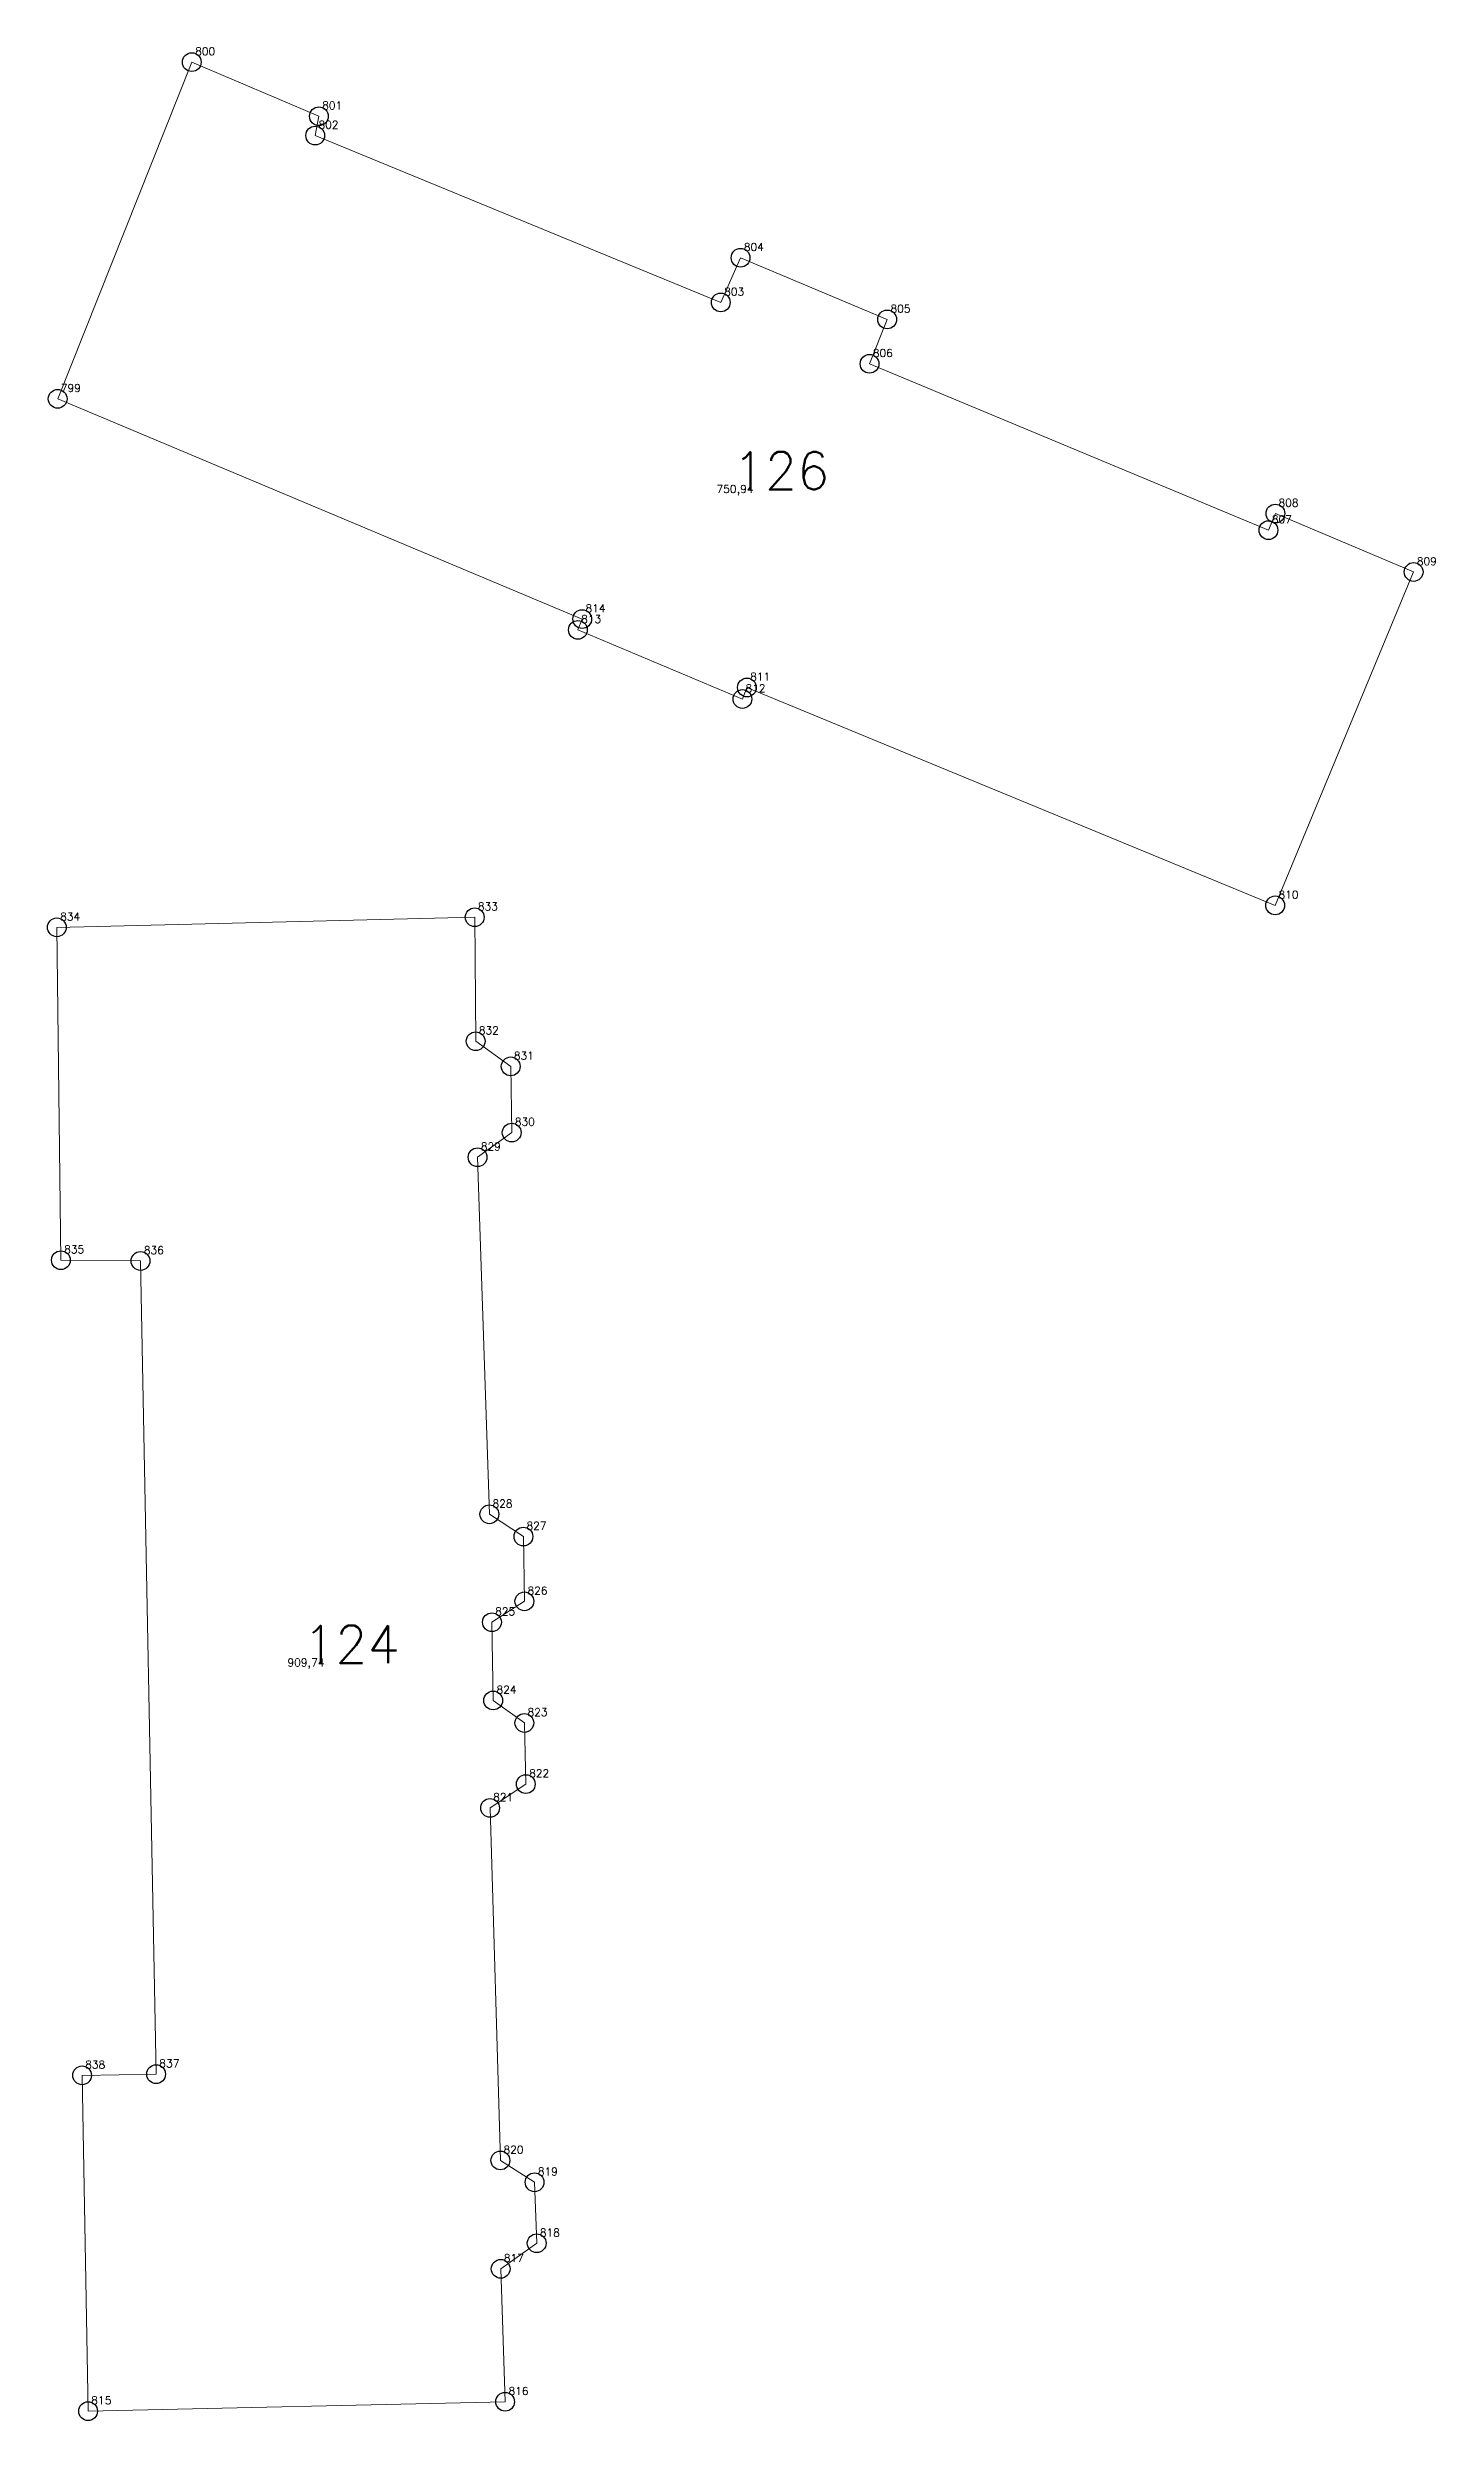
# Model space of a CAD drawing. Extents: x 1390459 to 1399082, y 355064 to 360767.
# Drawn here: x 1394313.7 to 1394369.2, y 360672 to 360766.8 of the extents above; entities that cross this region are included whole.
import ezdxf

# ---------------------------------------------------------------- set-up
doc = ezdxf.new("R2010")
doc.units = 0
doc.header["$PDMODE"] = 33
doc.header["$PDSIZE"] = 0.75
doc.layers.add('9 - ценная историческая застройка советский период', color=7, linetype='Continuous')
doc.layers.add('OKN_VALUED_LABELS', color=1, linetype='Continuous')
doc.styles.get("Standard").update_dxf_attribs({"font": 'simplex.shx'})

msp = doc.modelspace()

# ---------------------------------------------------------------- texts
at = {"layer": '9 - ценная историческая застройка советский период', "color": 7}
for s, p in [('800', (1394319.61, 360766.515)), ('801', (1394324.692, 360764.351)), ('802', (1394324.544, 360763.58)), ('804', (1394341.546, 360758.698)), ('803', (1394340.754, 360756.912)), ('805', (1394347.405, 360756.234)), ('806', (1394346.7, 360754.46)), ('799', (1394314.25, 360753.06)), ('750,94', (1394340.46, 360749.027)), ('808', (1394362.922, 360748.477)), ('807', (1394362.645, 360747.814)), ('809', (1394368.447, 360746.142)), ('813', (1394335.043, 360743.829)), ('814', (1394335.215, 360744.261)), ('812', (1394341.618, 360741.067)), ('811', (1394341.799, 360741.527)), ('833', (1394330.918, 360732.347)), ('810', (1394362.912, 360732.822)), ('834', (1394314.216, 360731.943)), ('832', (1394330.957, 360727.393)), ('831', (1394332.357, 360726.388)), ('830', (1394332.397, 360723.742)), ('829', (1394331.033, 360722.756)), ('835', (1394314.379, 360718.643)), ('836', (1394317.561, 360718.613)), ('828', (1394331.505, 360708.49)), ('827', (1394332.865, 360707.602)), ('826', (1394332.904, 360705.013)), ('825', (1394331.609, 360704.178)), ('909,74', (1394323.313, 360702.14)), ('824', (1394331.656, 360701.053)), ('823', (1394332.903, 360700.154)), ('822', (1394332.96, 360697.71)), ('821', (1394331.533, 360696.76)), ('838', (1394315.226, 360686.074)), ('837', (1394318.184, 360686.119)), ('820', (1394331.944, 360682.673)), ('819', (1394333.311, 360681.801)), ('818', (1394333.396, 360679.363)), ('817', (1394331.957, 360678.341)), ('815', (1394315.466, 360672.656)), ('816', (1394332.135, 360673.032))]:
    msp.add_text(s, height=0.3111, dxfattribs=at).set_placement(p)
at = {"layer": 'OKN_VALUED_LABELS'}
for s, p in [('126', (1394341.101, 360749.162)), ('124', (1394323.929, 360702.269))]:
    msp.add_text(s, height=1.5, dxfattribs=at).set_placement(p)

# ---------------------------------------------------------------- linework, layer by layer
at = {"layer": '9 - ценная историческая застройка советский период', "color": 7, "lineweight": 20}
for points in [[(1394314.121, 360752.786), (1394319.481, 360766.24), (1394324.563, 360764.077), (1394324.414, 360763.306), (1394340.625, 360756.638), (1394341.416, 360758.424), (1394347.276, 360755.959), (1394346.571, 360754.186), (1394362.515, 360747.539), (1394362.793, 360748.202), (1394368.318, 360745.868), (1394362.783, 360732.547), (1394341.67, 360741.253), (1394341.489, 360740.792), (1394334.914, 360743.555), (1394335.086, 360743.987), (1394314.121, 360752.786)], [(1394315.337, 360672.381), (1394315.097, 360685.799), (1394318.055, 360685.845), (1394317.432, 360718.338), (1394314.25, 360718.369), (1394314.087, 360731.669), (1394330.789, 360732.072), (1394330.828, 360727.118), (1394332.228, 360726.114), (1394332.268, 360723.467), (1394330.904, 360722.482), (1394331.376, 360708.216), (1394332.736, 360707.327), (1394332.775, 360704.739), (1394331.479, 360703.904), (1394331.527, 360700.778), (1394332.774, 360699.879), (1394332.831, 360697.436), (1394331.404, 360696.485), (1394331.815, 360682.399), (1394333.182, 360681.526), (1394333.267, 360679.089), (1394331.828, 360678.067), (1394332.006, 360672.757), (1394315.337, 360672.381)]]:
    msp.add_lwpolyline(points, close=True, dxfattribs=at)
at = {"layer": '9 - ценная историческая застройка советский период'}
for p in [(1394319.481, 360766.24), (1394324.563, 360764.077), (1394324.414, 360763.306), (1394341.416, 360758.424), (1394340.625, 360756.638), (1394347.276, 360755.959), (1394346.571, 360754.186), (1394314.121, 360752.786), (1394362.793, 360748.202), (1394362.515, 360747.539), (1394368.318, 360745.868), (1394334.914, 360743.555), (1394335.086, 360743.987), (1394341.489, 360740.792), (1394341.67, 360741.253), (1394330.789, 360732.072), (1394362.783, 360732.547), (1394314.087, 360731.669), (1394330.828, 360727.118), (1394332.228, 360726.114), (1394332.268, 360723.467), (1394330.904, 360722.482), (1394314.25, 360718.369), (1394317.432, 360718.338), (1394331.376, 360708.216), (1394332.736, 360707.327), (1394332.775, 360704.739), (1394331.479, 360703.904), (1394331.527, 360700.778), (1394332.774, 360699.879), (1394332.831, 360697.436), (1394331.404, 360696.485), (1394315.097, 360685.799), (1394318.055, 360685.845), (1394331.815, 360682.399), (1394333.182, 360681.526), (1394333.267, 360679.089), (1394331.828, 360678.067), (1394315.337, 360672.381), (1394332.006, 360672.757)]:
    msp.add_point(p, dxfattribs=at)

msp.set_redraw_order([(e.dxf.handle, doc.entitydb.next_handle()) for e in msp.query("TEXT MTEXT ATTDEF DIMENSION ARC_DIMENSION")])  # texts and dimensions are drawn at this point

doc.saveas('drawing.dxf')
